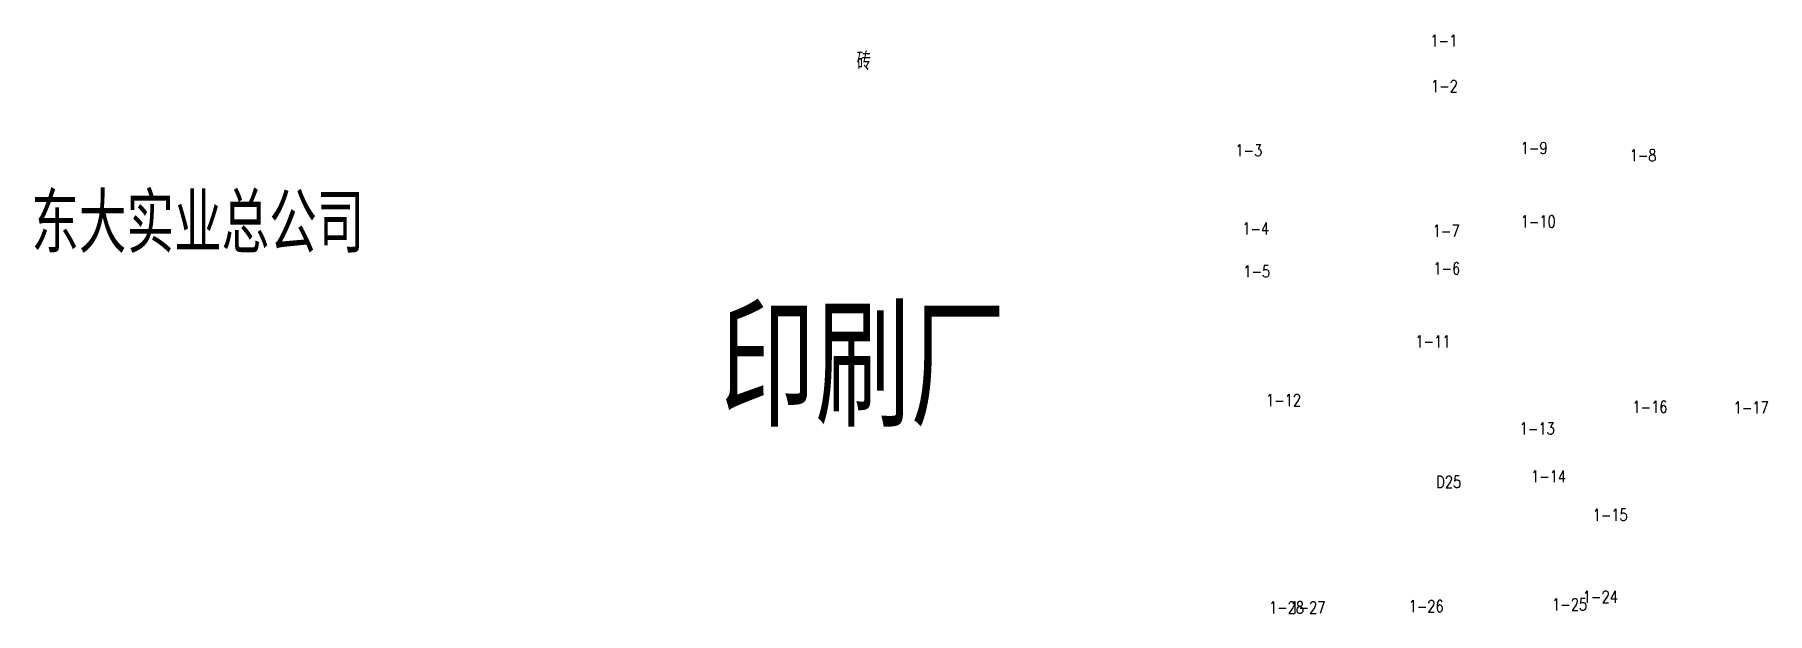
# Model space of a CAD drawing. Extents: x -992 to 2561, y -723 to 1492.
# Drawn here: x -312 to -166.4, y -504 to -455.4 of the extents above; entities that cross this region are included whole.
import ezdxf
from ezdxf.enums import TextEntityAlignment as Align

# ---------------------------------------------------------------- set-up
doc = ezdxf.new("R2010")
doc.units = 0
doc.header["$LTSCALE"] = 0.5
doc.layers.add('JMD', color=6, linetype='CONTINUOUS')
doc.layers.add('ZDH', color=1, linetype='CONTINUOUS')
doc.styles.add('HZ', font='rs.shx', dxfattribs={"width": 0.8, "bigfont": 'hztxt.shx'})

msp = doc.modelspace()

# ---------------------------------------------------------------- texts
at = {"layer": 'JMD', "linetype": 'Continuous', "style": 'HZ', "width": 0.8}
msp.add_text('砖', height=1.5, dxfattribs=at).set_placement((-241.71, -457.61, -8.92), align=Align.MIDDLE_RIGHT)
for s, height, p in [('东大实业总公司', 5, (-298.3, -470.96, -8.92)), ('印刷厂', 10, (-242.39, -482.95, -8.92))]:
    msp.add_text(s, height=height, dxfattribs=at).set_placement(p, align=Align.MIDDLE)
at = {"layer": 'ZDH', "linetype": 'Continuous', "style": 'HZ', "width": 0.8}
for s, p in [('1-1', (-194.68, -456.39, -0.17)), ('1-1', (-194.68, -456.39, -0.17)), ('1-2', (-194.64, -460.21, -0.17)), ('1-2', (-194.64, -460.21, -0.17)), ('1-3', (-211.08, -465.61, -0.16)), ('1-3', (-211.08, -465.61, -0.16)), ('1-9', (-187.1, -465.41, -0.05)), ('1-9', (-187.1, -465.41, -0.05)), ('1-8', (-177.94, -466.03, -0.04)), ('1-8', (-177.94, -466.03, -0.04)), ('1-4', (-210.5, -472.18, -0.11)), ('1-4', (-210.5, -472.18, -0.11)), ('1-7', (-194.49, -472.38, -0.19)), ('1-7', (-194.49, -472.38, -0.19)), ('1-10', (-187.1, -471.59, -0.07)), ('1-10', (-187.1, -471.59, -0.07)), ('1-5', (-210.42, -475.78, -0.11)), ('1-5', (-210.42, -475.78, -0.11)), ('1-6', (-194.44, -475.53, -0.17)), ('1-6', (-194.44, -475.53, -0.17)), ('1-11', (-195.95, -481.67, -0.18)), ('1-11', (-195.95, -481.67, -0.18)), ('1-12', (-208.51, -486.61, -0.27)), ('1-12', (-208.51, -486.61, -0.27)), ('1-16', (-177.7, -487.17, -0.07)), ('1-16', (-177.7, -487.17, -0.07)), ('1-17', (-169.2, -487.23, -0.01)), ('1-17', (-169.2, -487.23, -0.01)), ('1-13', (-187.18, -488.99, -0.14)), ('1-13', (-187.18, -488.99, -0.14)), ('1-14', (-186.23, -493.01, -0.11)), ('1-14', (-186.23, -493.01, -0.11)), ('D25', (-194.19, -493.47, 1.08)), ('D25', (-194.19, -493.47, 1.08)), ('1-15', (-181.05, -496.25, -0.12)), ('1-15', (-181.05, -496.25, -0.12)), ('1-24', (-181.87, -503.13, 0.02)), ('1-24', (-181.87, -503.13, 0.02)), ('1-28', (-208.26, -504.02, -0.1)), ('1-28', (-208.26, -504.02, -0.1)), ('1-27', (-206.46, -504.02, -0.12)), ('1-27', (-206.46, -504.02, -0.12)), ('1-26', (-196.52, -503.92, -0.16)), ('1-26', (-196.52, -503.92, -0.16)), ('1-25', (-184.46, -503.77, -0.1)), ('1-25', (-184.46, -503.77, -0.1))]:
    msp.add_text(s, height=1, dxfattribs=at).set_placement(p)

doc.saveas('drawing.dxf')
